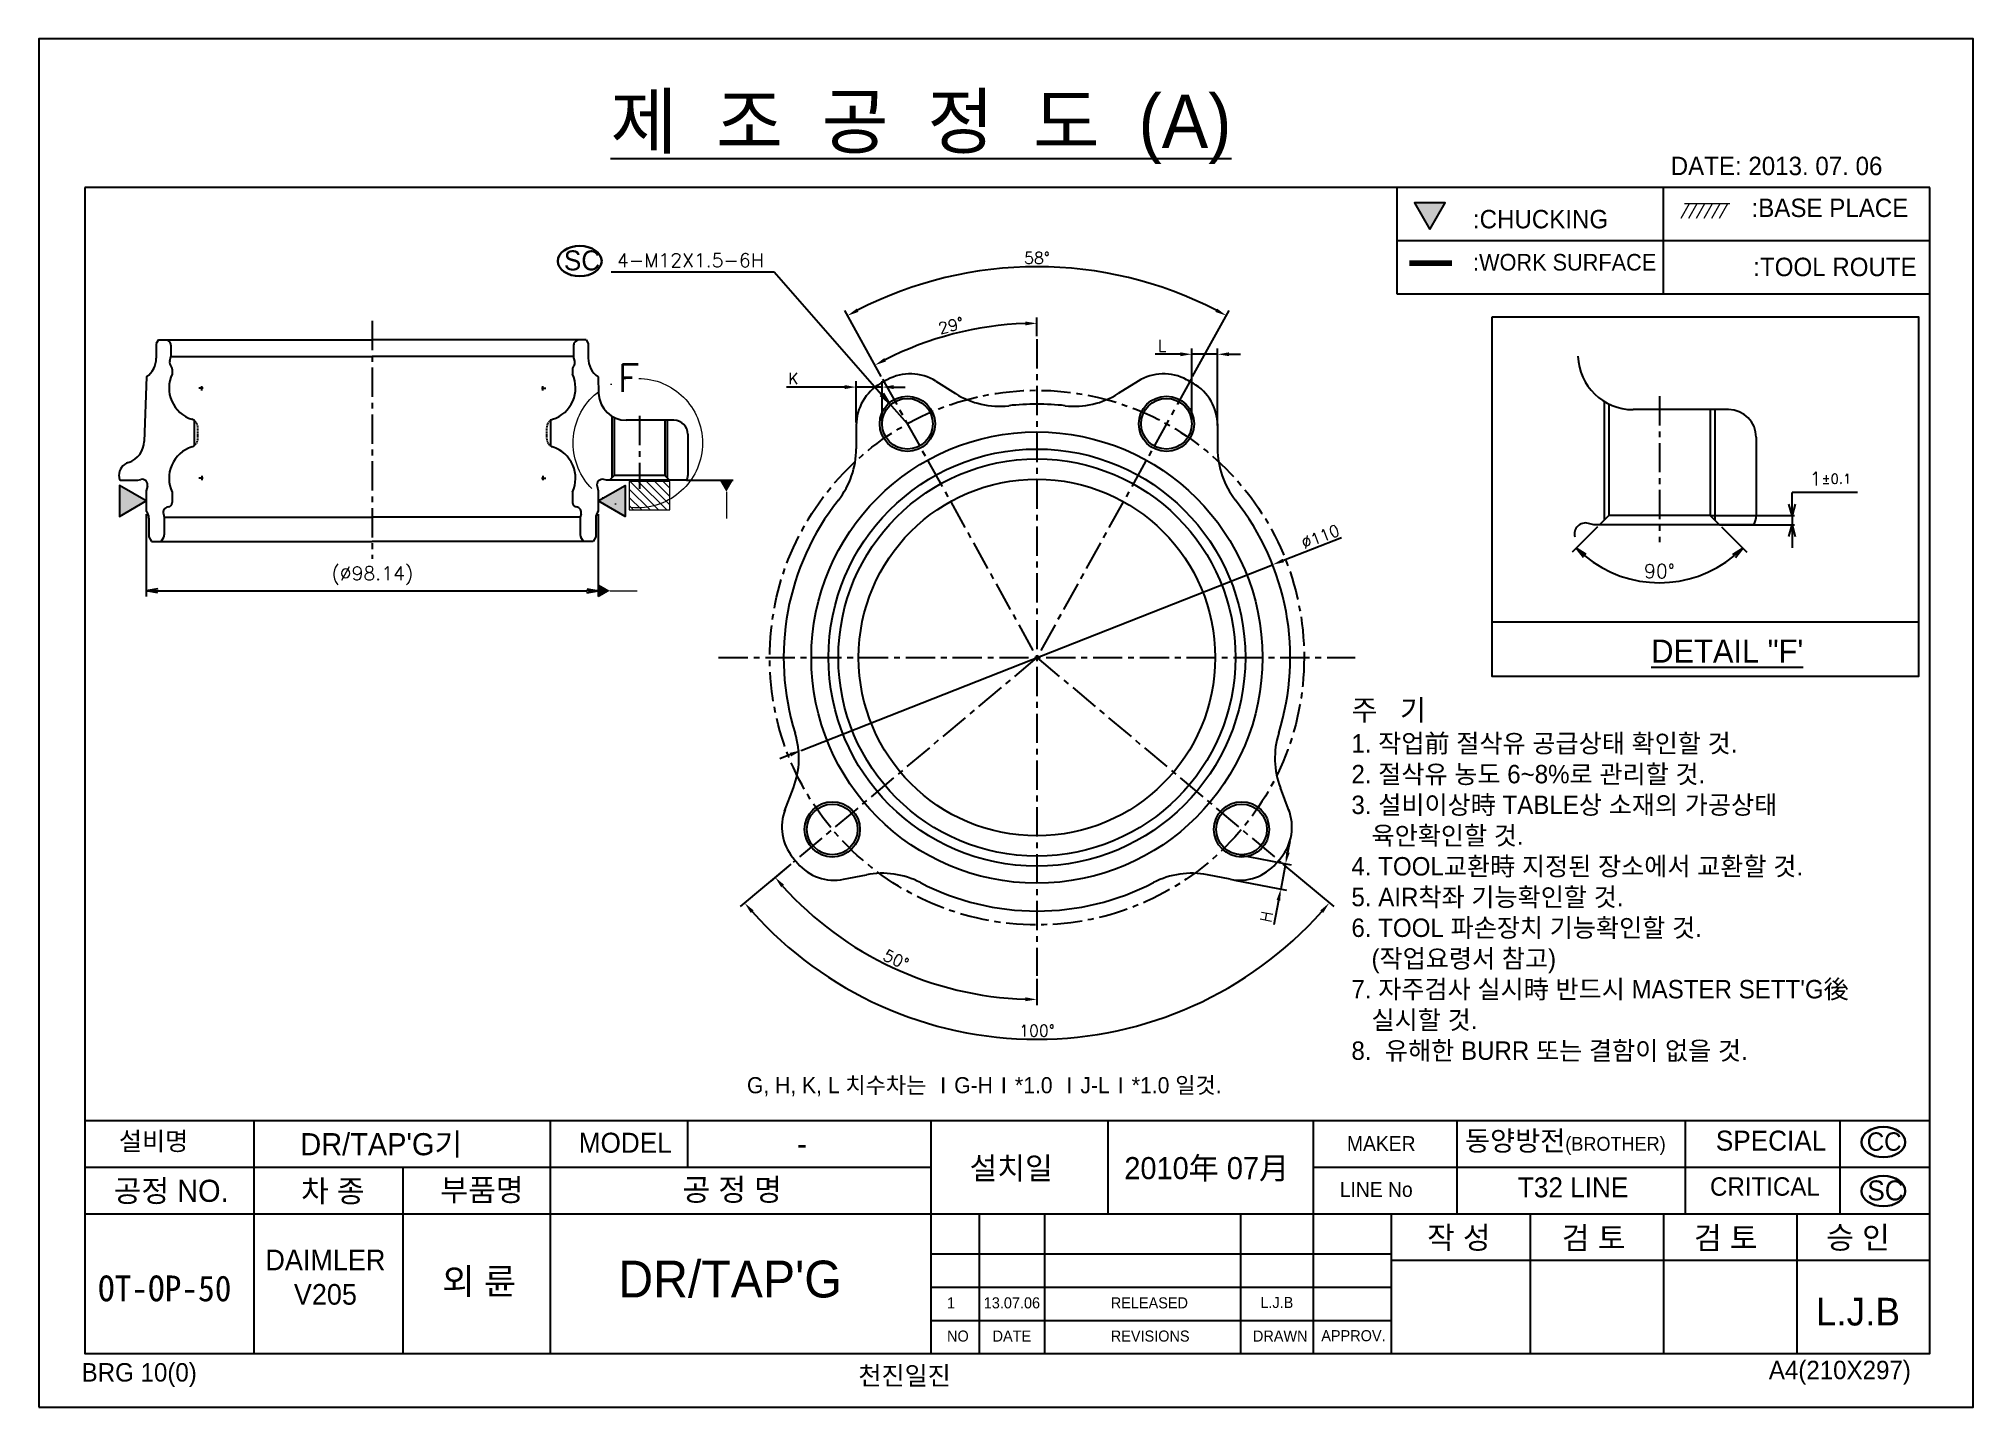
# Model space of a CAD drawing. Header units: millimetres. Extents: x 886 to 3826, y 980 to 1980.
# Drawn here: x 3405.7 to 3825.7, y 1682.6 to 1979.6 of the extents above; entities that cross this region are included whole.
import ezdxf

# ---------------------------------------------------------------- set-up
doc = ezdxf.new("R2010")
doc.units = ezdxf.units.MM
for name, pattern in [('ACAD_ISO05W100', [33, 24, -3, 0, -3, 0, -3]), ('CENTER', [50.8, 31.75, -6.35, 6.35, -6.35]), ('HIDDEN', [0.375, 0.25, -0.125])]:
    doc.linetypes.add(name, pattern=pattern)
for name, color, linetype, lineweight in [('\\M+3B0A1\\M+3B0F8\\M+3BACE', 5, 'Continuous', 13), ('\\M+3B1E2\\M+3C1D8\\M+3B8E9', 111, 'Continuous', 9), ('DIM', 1, 'Continuous', 13)]:
    doc.layers.add(name, color=color, linetype=linetype, lineweight=lineweight)
doc.layers.add('text', color=53, linetype='Continuous')
doc.styles.add('GHS', font='Gulim.ttf')
doc.styles.add('ROMANS', font='ROMANS.shx', dxfattribs={"height": 3})
doc.styles.get("Standard").update_dxf_attribs({"font": 'txt.shx', "bigfont": 'whgtxt.shx'})
doc.styles.add('STYLE1', font='txt.shx')
doc.dimstyles.new('1\\M+3B9E8', dxfattribs={"dimtxt": 3, "dimasz": 2.5, "dimexe": 1.25, "dimexo": 0.625, "dimgap": 1, "dimtad": 1, "dimtoh": 1, "dimdec": 3, "dimdsep": 46, "dimtxsty": 'ROMANS', "dimblk": 'OPEN', "dimcen": 2.5, "dimadec": 0, "dimazin": 0, "dimtol": 1, "dimtp": 0.03, "dimtm": 0.03, "dimtfac": 0.8, "dimtdec": 3, "dimtmove": 1, "dimatfit": 0, "dimldrblk": 'OPEN', "dimfxl": 0, "dimtolj": 1, "dimarcsym": 0})
doc.dimstyles.new('2\\M+3B9E8', dxfattribs={"dimtxt": 3, "dimasz": 2.5, "dimexe": 1.25, "dimexo": 0.625, "dimgap": 1, "dimtad": 1, "dimtoh": 1, "dimlfac": 0.5, "dimdsep": 46, "dimtxsty": 'ROMANS', "dimblk": 'OPEN', "dimcen": 0, "dimadec": 0, "dimazin": 0, "dimtol": 1, "dimtp": 0.03, "dimtm": 0.03, "dimtfac": 0.8, "dimtmove": 0, "dimatfit": 3, "dimldrblk": 'OPEN', "dimfxl": 0, "dimarcsym": 0})
doc.dimstyles.new('\\M+3BFDC\\M+3B7FB-2', dxfattribs={"dimtxt": 2.5, "dimasz": 2.5, "dimexe": 0.5, "dimexo": 0, "dimgap": 1.5, "dimtad": 1, "dimtoh": 1, "dimdec": 3, "dimlfac": 0.5, "dimdsep": 46, "dimtxsty": 'ROMANS', "dimblk": 'OPEN30', "dimcen": 0, "dimadec": 0, "dimazin": 0, "dimtol": 1, "dimtp": 0.2, "dimtm": 0.2, "dimtfac": 0.7, "dimtdec": 3, "dimtmove": 1, "dimatfit": 3, "dimldrblk": 'OPEN30', "dimfxl": 0, "dimtolj": 1, "dimarcsym": 0})
doc.dimstyles.new('ISO-25', dxfattribs={"dimtxt": 2.5, "dimasz": 2.5, "dimexe": 1.25, "dimexo": 0.625, "dimtad": 1, "dimtxsty": 'Standard', "dimcen": 2.5, "dimadec": 0, "dimazin": 0, "dimtfac": 1, "dimtmove": 0, "dimatfit": 3, "dimfxl": 0, "dimarcsym": 0})

msp = doc.modelspace()

# ---------------------------------------------------------------- texts
at = {"style": 'GHS'}
for s, insert, char_height, width, attachment_point in [('{\\L제  조  공  정  도  (A)}', (3529.8015, 1967.4566), 11.568915, 251.89224, 1), ('{\\L제  조  공  정  도  (A)}', (3529.8015, 1967.4566), 11.568915, 251.89224, 1), ('DATE: 2013. 07. 06', (3759.9679, 1953.9837), 4, 58.3546, 1), (':BASE PLACE', (3777.5207, 1944.8957), 4, 49.646599, 1), (':BASE PLACE', (3777.5207, 1944.8957), 4, 49.646599, 1), (':CHUCKING ', (3717.0332, 1942.4402), 4, 30.545479, 1), (':CHUCKING ', (3717.0332, 1942.4402), 4, 30.545479, 1), (':WORK SURFACE', (3717.0585, 1932.8833), 3.6, 52.029352, 1), (':WORK SURFACE', (3717.0585, 1932.8833), 3.6, 52.029352, 1), (':TOOL ROUTE', (3777.8987, 1932.0657), 4, 35.749057, 1), (':TOOL ROUTE', (3777.8987, 1932.0657), 4, 35.749057, 1), ('설비명', (3423.0786, 1742.3588), 4, 21.60072, 1), ('설비명', (3423.0786, 1742.3588), 4, 21.60072, 1), ("DR/TAP'G기 ", (3462.4762, 1742.089), 4.8, 67.9826, 1), ('MODEL', (3522.915, 1742.1742), 4.33834, 17.841653, 1), ('MAKER', (3689.6886, 1741.43), 3.2, 18.860868, 1), ('SPECIAL', (3769.7666, 1742.6288), 4.33834, 18.86088, 1), ('CC', (3802.5275, 1742.2595), 4, 18.86088, 1), ('설치일', (3607.7456, 1736.8925), 4.8, 40.98192, 1), ('2010年 07月', (3641.3581, 1736.8925), 4.8, 40.9819, 1), ('공정 NO.', (3421.9383, 1731.9725), 4.8, 30.43032, 1), ('공정 NO.', (3421.9383, 1731.9725), 4.8, 30.43032, 1), ('차 종', (3462.6375, 1731.9146), 4.8, 15.40648, 1), ('차 종', (3462.6375, 1731.9146), 4.8, 15.40648, 1), ('부품명', (3492.852, 1732.1531), 4.8, 18.5448, 1), ('공 정 명', (3545.433, 1732.2206), 4.8, 58.30136, 1), ('LINE No', (3688.1339, 1731.4515), 3.2, 23.92952, 1), ('CRITICAL', (3768.5021, 1732.506), 4, 18.86088, 1), ('SC', (3802.6624, 1731.8231), 4.33834, 18.86088, 1), ('작 성', (3707.0835, 1721.8088), 4.8, 22.93208, 1), ('검 토', (3736.3459, 1721.7514), 4.8, 22.93208, 1), ('검 토', (3765.0296, 1721.7639), 4.8, 22.93208, 1), ('승 인', (3793.7499, 1721.8357), 4.8, 22.93208, 1), ('DAIMLER\\PV205', (3467.9075, 1710.8053), 4.48, 35.920512, 5), ("DR/TAP'G", (3531.5002, 1714.4202), 8, 58.3014, 1), ('{\\fGulimChe|b0|i0|c129|p49;OT-OP-50}', (3433.0247, 1708.3482), 5.6, 23.7862, 5), ('1', (3602.8648, 1706.4577), 2.4, 21.5584, 1), ('13.07.06', (3610.8363, 1706.4577), 2.4, 21.5584, 1), ('RELEASED', (3638.4207, 1706.4577), 2.4, 21.5584, 1), ('L.J.B', (3670.8823, 1706.5376), 2.4, 21.5584, 1), ('{\\fﾹ\uffd9ￅ\uffc1ￃﾼ|b0|i0|c129|p17;L.J.B}', (3791.4774, 1706.3476), 6, 22.9321, 1), ('NO', (3602.8648, 1699.2509), 2.4, 21.5584, 1), ('DATE', (3612.7532, 1699.2509), 2.4, 21.5584, 1), ('REVISIONS', (3638.4207, 1699.2509), 2.4, 21.5584, 1), ('DRAWN', (3669.2717, 1699.2509), 2.4, 21.5584, 1), ('APPROV.', (3684.1148, 1699.3308), 2.4, 21.5584, 1), ('A4(210X297)', (3781.2723, 1692.6848), 4, 34.190676, 1), ('BRG 10(0)', (3414.9838, 1692.1757), 4, 35.601134, 1), ('BRG 10(0)', (3414.9838, 1692.1757), 4, 35.601134, 1), ('천진일진', (3583.6082, 1691.4621), 4, 160.358, 1)]:
    msp.add_mtext(s, dxfattribs=dict(at, insert=insert, char_height=char_height, width=width, attachment_point=attachment_point))
at = {"color": 1, "insert": (3519.6805, 1933.6502), "char_height": 4.33834, "width": 18.86088, "attachment_point": 1, "style": 'GHS'}
msp.add_mtext('SC', dxfattribs=at)
at = {"attachment_point": 1}
for s, insert, char_height, width in [('{\\fﾱﾼﾸﾲ|b0|i0|c129|p50;\\LDETAIL "F\'}', (3755.7549, 1849.1889), 5, 61.0416), ('{\\fGulim|b0|i0|c129|p50;동양방전\\H0.6915x;(BROTHER)}', (3715.3087, 1742.6082), 4.338343, 66.1326), ('{\\fﾱﾼﾸﾲ|b0|i0|c129|p50;-}', (3570.2881, 1742.1742), 4.8, 46.492), ('{\\fGulim|b0|i0|c129|p50;T32 LINE}', (3726.7954, 1732.4854), 4.338343, 66.1326)]:
    msp.add_mtext(s, dxfattribs=dict(at, insert=insert, char_height=char_height, width=width))
at = {"lineweight": 9, "insert": (3493.2619, 1712.7253), "char_height": 5.6, "width": 46.099433, "attachment_point": 1, "style": 'GHS'}
msp.add_mtext('외 륜', dxfattribs=at)
at = {"layer": 'DIM', "insert": (3531.4071, 1908.9327), "char_height": 6, "width": 9.53, "attachment_point": 1}
msp.add_mtext('{\\Fromans.shx;F}', dxfattribs=at)
at = {"layer": 'DIM', "insert": (3690.6557, 1836.1716), "char_height": 4.5, "width": 172.6501, "attachment_point": 1, "style": 'STYLE1'}
msp.add_mtext("{\\fHYGothic-Medium|b0|i0|c129|p18;주   기\\P\\H0.8889x;1. 작업前 절삭유 공급상태 확인할 것.\\P2. 절삭유 농도 6~8%로 관리할 것.\\P3. 설비이상時 TABLE상 소재의 가공상태 \\P   육안확인할 것.\\P4. TOOL교환時 지정된 장소에서 교환할 것.\\P5. AIR착좌 기능확인할 것.\\P6. TOOL 파손장치 기능확인할 것.\\P   (작업요령서 참고)\\P7. 자주검사 실시時 반드시 MASTER SETT'G後 \\P   실시할 것.\\P8.  유해한 BURR 또는 결함이 없을 것.}", dxfattribs=at)
at = {"layer": 'text', "insert": (3559.4313, 1754.236), "char_height": 3.5, "width": 128.818212, "attachment_point": 1, "style": 'STYLE1'}
msp.add_mtext('{\\fGulim|b0|i0|c129|p50;G, H, K, L 치수차는 \\fGulim|b0|i0|c129|p48;ⅠG-HⅠ\\fUniversalMath1 BT|b0|i0|c2|p18;*\\fGulim|b0|i0|c129|p50;1.0 \\fGulim|b0|i0|c129|p48;ⅠJ-LⅠ\\fUniversalMath1 BT|b0|i0|c2|p18;*\\fGulim|b0|i0|c129|p50;1.0 일것.}', dxfattribs=at)

# ---------------------------------------------------------------- blocks, each defined once
blk = doc.blocks.new('_DatumFilled')
at = {"color": 0, "linetype": 'ByBlock'}
blk.add_solid([(0, 0.58), (-1, 0), (0, -0.58)], dxfattribs=at)
blk = doc.blocks.new('_Open')
at = {"color": 0, "linetype": 'ByBlock', "lineweight": -2}
for p, q in [((-1, 0.17), (0, 0)), ((-1, -0.17), (0, 0)), ((0, 0), (-1, 0))]:
    blk.add_line(p, q, dxfattribs=at)
blk = doc.blocks.new('*D23')
at = {"layer": 'Defpoints', "color": 0, "transparency": 16777216}
for p in [(3429.02, 1877.04), (3527.16, 1877.04), (3527.16, 1859.79)]:
    blk.add_point(p, dxfattribs=at)
at = {"layer": 'DIM', "color": 0, "lineweight": -2, "transparency": 16777216}
for p, q in [((3429.02, 1876.41), (3429.02, 1858.54)), ((3527.16, 1876.41), (3527.16, 1858.54)), ((3431.52, 1859.79), (3524.66, 1859.79))]:
    blk.add_line(p, q, dxfattribs=at)
at = {"layer": 'DIM', "color": 0, "lineweight": -2, "transparency": 16777216, "xscale": 2.5, "yscale": 2.5, "zscale": 2.5, "rotation": 180}
blk.add_blockref('_Open', (3429.02, 1859.79), dxfattribs=at)
at = {"layer": 'DIM', "color": 0, "lineweight": -2, "transparency": 16777216, "xscale": 2.5, "yscale": 2.5, "zscale": 2.5}
blk.add_blockref('_Open', (3527.16, 1859.79), dxfattribs=at)
at = {"layer": 'DIM', "color": 0, "transparency": 16777216, "insert": (3478.09, 1863.07), "char_height": 3, "attachment_point": 5, "style": 'ROMANS'}
blk.add_mtext('\\A1;(%%C98.14)', dxfattribs=at)
blk = doc.blocks.new('*D66')
at = {"color": 0, "linetype": 'ByBlock', "lineweight": -2, "transparency": 16777216}
for p, q in [((3580.66, 1903.99), (3568.02, 1903.99)), ((3583.16, 1896.31), (3583.16, 1905.24)), ((3588.76, 1903.99), (3583.16, 1903.99)), ((3588.76, 1896.64), (3588.76, 1905.24)), ((3591.26, 1903.99), (3593.76, 1903.99))]:
    blk.add_line(p, q, dxfattribs=at)
at = {"color": 0, "linetype": 'ByBlock', "transparency": 16777216}
for points in [[(3580.66, 1904.41), (3580.66, 1903.57), (3583.16, 1903.99)], [(3591.26, 1904.41), (3591.26, 1903.57), (3588.76, 1903.99)]]:
    blk.add_solid(points, dxfattribs=at)
at = {"layer": 'Defpoints', "color": 0, "linetype": 'ByBlock', "transparency": 16777216}
for p in [(3588.76, 1903.99), (3583.16, 1895.68), (3588.76, 1896.02)]:
    blk.add_point(p, dxfattribs=at)
at = {"color": 0, "linetype": 'ByBlock', "transparency": 16777216, "insert": (3569.47, 1905.86), "char_height": 2.5, "attachment_point": 5}
blk.add_mtext('K', dxfattribs=at)
blk = doc.blocks.new('*D67')
at = {"color": 0, "linetype": 'ByBlock', "lineweight": -2, "transparency": 16777216}
for p, q in [((3653.5, 1911.11), (3648.08, 1911.11)), ((3656, 1896.64), (3656, 1912.36)), ((3661.6, 1911.11), (3656, 1911.11)), ((3661.6, 1896.64), (3661.6, 1912.36)), ((3664.1, 1911.11), (3666.6, 1911.11))]:
    blk.add_line(p, q, dxfattribs=at)
at = {"color": 0, "linetype": 'ByBlock', "transparency": 16777216}
for points in [[(3653.5, 1911.53), (3653.5, 1910.69), (3656, 1911.11)], [(3664.1, 1911.53), (3664.1, 1910.69), (3661.6, 1911.11)]]:
    blk.add_solid(points, dxfattribs=at)
at = {"layer": 'Defpoints', "color": 0, "linetype": 'ByBlock', "transparency": 16777216}
for p in [(3661.6, 1911.11), (3656, 1896.02), (3661.6, 1896.02)]:
    blk.add_point(p, dxfattribs=at)
at = {"color": 0, "linetype": 'ByBlock', "transparency": 16777216, "insert": (3649.54, 1912.98), "char_height": 2.5, "attachment_point": 5}
blk.add_mtext('L', dxfattribs=at)
blk = doc.blocks.new('*D68')
at = {"color": 0, "linetype": 'ByBlock', "lineweight": -2, "transparency": 16777216}
for p, q in [((3666.37, 1802.49), (3677.6, 1800.31)), ((3676.85, 1803), (3677.32, 1805.46)), ((3676.37, 1800.55), (3675.3, 1795.06)), ((3665.3, 1797), (3676.53, 1794.82)), ((3674.82, 1792.6), (3673.79, 1787.29))]:
    blk.add_line(p, q, dxfattribs=at)
at = {"color": 0, "linetype": 'ByBlock', "transparency": 16777216}
for points in [[(3676.44, 1803.08), (3677.25, 1802.92), (3676.37, 1800.55)], [(3674.41, 1792.68), (3675.23, 1792.52), (3675.3, 1795.06)]]:
    blk.add_solid(points, dxfattribs=at)
at = {"layer": 'Defpoints', "color": 0, "linetype": 'ByBlock', "transparency": 16777216}
for p in [(3665.76, 1802.61), (3664.69, 1797.12), (3675.3, 1795.06)]:
    blk.add_point(p, dxfattribs=at)
at = {"color": 0, "linetype": 'ByBlock', "transparency": 16777216, "insert": (3672.23, 1789.08), "char_height": 2.5, "attachment_point": 5, "rotation": 79}
blk.add_mtext('H', dxfattribs=at)
blk = doc.blocks.new('*D69')
at = {"color": 0, "linetype": 'ByBlock', "lineweight": -2, "transparency": 16777216}
for p, q in [((3622.38, 1915.02), (3622.38, 1919.08)), ((3588.57, 1906.28), (3586.6, 1909.83))]:
    blk.add_line(p, q, dxfattribs=at)
blk.add_arc((3622.38, 1845.29), 72.54, 91.9747, 117.0253, dxfattribs=at)
at = {"color": 0, "linetype": 'ByBlock', "transparency": 16777216}
for points in [[(3619.87, 1918.21), (3619.88, 1917.37), (3622.38, 1917.83)], [(3589.61, 1909.54), (3589.22, 1910.28), (3587.21, 1908.74)]]:
    blk.add_solid(points, dxfattribs=at)
at = {"layer": 'Defpoints', "color": 0, "linetype": 'ByBlock', "transparency": 16777216}
for p in [(3610.2, 1916.8), (3622.38, 1914.39), (3588.88, 1905.73), (3622.38, 1845.29), (3622.38, 1776.19)]:
    blk.add_point(p, dxfattribs=at)
at = {"color": 0, "linetype": 'ByBlock', "transparency": 16777216, "insert": (3603.75, 1917.34), "char_height": 2.5, "attachment_point": 5, "rotation": 14.5}
blk.add_mtext('29°', dxfattribs=at)
blk = doc.blocks.new('*D70')
at = {"color": 0, "linetype": 'ByBlock', "lineweight": -2, "transparency": 16777216}
for p, q in [((3588.57, 1906.28), (3580.64, 1920.58)), ((3656.18, 1906.28), (3664.11, 1920.58))]:
    blk.add_line(p, q, dxfattribs=at)
blk.add_arc((3622.38, 1845.29), 84.83, 62.6886, 117.3114, dxfattribs=at)
at = {"color": 0, "linetype": 'ByBlock', "transparency": 16777216}
for points in [[(3583.65, 1920.3), (3583.26, 1921.03), (3581.25, 1919.49)], [(3661.5, 1921.03), (3661.1, 1920.3), (3663.5, 1919.49)]]:
    blk.add_solid(points, dxfattribs=at)
at = {"layer": 'Defpoints', "color": 0, "linetype": 'ByBlock', "transparency": 16777216}
for p in [(3636.62, 1928.92), (3588.88, 1905.73), (3655.88, 1905.73), (3622.38, 1845.29), (3622.38, 1845.29)]:
    blk.add_point(p, dxfattribs=at)
at = {"color": 0, "linetype": 'ByBlock', "transparency": 16777216, "insert": (3622.38, 1932), "char_height": 2.5, "attachment_point": 5}
blk.add_mtext('58°', dxfattribs=at)
blk = doc.blocks.new('*D71')
at = {"color": 0, "linetype": 'ByBlock', "lineweight": -2, "transparency": 16777216}
for p, q in [((3568.96, 1800.47), (3564.58, 1796.8)), ((3622.38, 1775.56), (3622.38, 1769.85))]:
    blk.add_line(p, q, dxfattribs=at)
blk.add_arc((3622.38, 1845.29), 74.2, 221.9307, 268.0693, dxfattribs=at)
at = {"color": 0, "linetype": 'ByBlock', "transparency": 16777216}
for points in [[(3566.86, 1795.44), (3567.49, 1795.99), (3565.54, 1797.6)], [(3619.88, 1771.56), (3619.87, 1770.72), (3622.38, 1771.1)]]:
    blk.add_solid(points, dxfattribs=at)
at = {"layer": 'Defpoints', "color": 0, "linetype": 'ByBlock', "transparency": 16777216}
for p in [(3622.38, 1914.39), (3622.38, 1845.29), (3569.44, 1800.87), (3581.61, 1783.3), (3622.38, 1776.19)]:
    blk.add_point(p, dxfattribs=at)
at = {"color": 0, "linetype": 'ByBlock', "transparency": 16777216, "insert": (3591.81, 1779.75), "char_height": 2.5, "attachment_point": 5, "rotation": 335}
blk.add_mtext('50°', dxfattribs=at)
blk = doc.blocks.new('*D72')
at = {"color": 0, "linetype": 'ByBlock', "lineweight": -2, "transparency": 16777216}
for p, q in [((3568.96, 1800.47), (3557.96, 1791.24)), ((3675.79, 1800.47), (3686.8, 1791.24))]:
    blk.add_line(p, q, dxfattribs=at)
blk.add_arc((3622.38, 1845.29), 82.84, 221.7291, 318.2709, dxfattribs=at)
at = {"color": 0, "linetype": 'ByBlock', "transparency": 16777216}
for points in [[(3560.24, 1789.88), (3560.87, 1790.42), (3558.92, 1792.04)], [(3683.89, 1790.42), (3684.52, 1789.88), (3685.84, 1792.04)]]:
    blk.add_solid(points, dxfattribs=at)
at = {"layer": 'Defpoints', "color": 0, "linetype": 'ByBlock', "transparency": 16777216}
for p in [(3622.38, 1845.29), (3622.38, 1845.29), (3569.44, 1800.87), (3675.31, 1800.87), (3598.62, 1765.93)]:
    blk.add_point(p, dxfattribs=at)
at = {"color": 0, "linetype": 'ByBlock', "transparency": 16777216, "insert": (3622.38, 1764.32), "char_height": 2.5, "attachment_point": 5}
blk.add_mtext('100°', dxfattribs=at)
blk = doc.blocks.new('*D73')
at = {"color": 0, "linetype": 'ByBlock', "lineweight": -2, "transparency": 16777216}
for p, q in [((3688.47, 1871.31), (3675.88, 1866.35)), ((3571.2, 1825.14), (3673.55, 1865.44)), ((3568.87, 1824.23), (3566.55, 1823.31))]:
    blk.add_line(p, q, dxfattribs=at)
at = {"color": 0, "linetype": 'ByBlock', "transparency": 16777216}
for points in [[(3675.73, 1866.74), (3676.03, 1865.97), (3673.55, 1865.44)], [(3568.72, 1824.62), (3569.03, 1823.84), (3571.2, 1825.14)]]:
    blk.add_solid(points, dxfattribs=at)
at = {"layer": 'Defpoints', "color": 0, "linetype": 'ByBlock', "transparency": 16777216}
for p in [(3673.55, 1865.44), (3571.2, 1825.14)]:
    blk.add_point(p, dxfattribs=at)
at = {"color": 0, "linetype": 'ByBlock', "transparency": 16777216, "insert": (3683.91, 1871.53), "char_height": 2.5, "attachment_point": 5, "rotation": 21.4878}
blk.add_mtext('∅110', dxfattribs=at)
blk = doc.blocks.new('*D74')
at = {"layer": 'Defpoints', "color": 0, "transparency": 16777216}
for p in [(3590.3, 1900.53), (3594.26, 1896.02)]:
    blk.add_point(p, dxfattribs=at)
at = {"layer": 'DIM', "color": 0, "lineweight": -2, "transparency": 16777216}
for p, q in [((3529.92, 1929.01), (3565.35, 1929.01)), ((3565.35, 1929.01), (3588.66, 1902.41)), ((3594.26, 1896.02), (3590.3, 1900.53))]:
    blk.add_line(p, q, dxfattribs=at)
at = {"layer": 'DIM', "color": 0, "lineweight": -2, "transparency": 16777216, "xscale": 2.5, "yscale": 2.5, "zscale": 2.5, "rotation": 311.2238465969901}
blk.add_blockref('_Open', (3590.3, 1900.53), dxfattribs=at)
at = {"layer": 'DIM', "color": 0, "transparency": 16777216, "insert": (3547.14, 1931.51), "char_height": 3, "attachment_point": 5, "style": 'ROMANS'}
blk.add_mtext('\\A1;4-M12X1.5-6H', dxfattribs=at)
blk = doc.blocks.new('*D75')
at = {"layer": 'Defpoints', "color": 0, "transparency": 16777216}
for p in [(3744.53, 1874.1), (3746.53, 1876.1), (3768.53, 1876.1), (3770.53, 1874.1), (3750.91, 1862.41)]:
    blk.add_point(p, dxfattribs=at)
at = {"layer": 'DIM', "color": 0, "lineweight": -2, "transparency": 16777216}
for p, q in [((3744.09, 1873.66), (3738.57, 1868.14)), ((3770.97, 1873.66), (3776.49, 1868.14))]:
    blk.add_line(p, q, dxfattribs=at)
blk.add_arc((3757.53, 1887.1), 25.56, 230.606, 309.394, dxfattribs=at)
at = {"layer": 'DIM', "color": 0, "lineweight": -2, "transparency": 16777216, "xscale": 2.5, "yscale": 2.5, "zscale": 2.5}
for p, rotation in [((3739.46, 1869.03), 137.8029915162976), ((3775.6, 1869.03), 42.19700848370241)]:
    blk.add_blockref('_Open', p, dxfattribs=dict(at, rotation=rotation))
at = {"layer": 'DIM', "color": 0, "transparency": 16777216, "insert": (3757.53, 1864.04), "char_height": 3, "attachment_point": 5, "style": 'ROMANS'}
blk.add_mtext('90°', dxfattribs=at)
blk = doc.blocks.new('_Open30')
at = {"color": 0, "linetype": 'ByBlock', "lineweight": -2}
for p, q in [((-1, 0.27), (0, 0)), ((0, 0), (-1, -0.27)), ((0, 0), (-1, 0))]:
    blk.add_line(p, q, dxfattribs=at)
blk = doc.blocks.new('*D76')
at = {"color": 0, "linetype": 'ByBlock', "lineweight": -2, "transparency": 16777216}
for p, q in [((3786.31, 1878.6), (3786.31, 1881.1)), ((3800.51, 1881.1), (3786.31, 1881.1)), ((3768.53, 1876.1), (3786.81, 1876.1)), ((3770.53, 1874.1), (3786.81, 1874.1)), ((3786.31, 1876.1), (3786.31, 1874.1)), ((3786.31, 1871.6), (3786.31, 1869.1))]:
    blk.add_line(p, q, dxfattribs=at)
at = {"layer": 'Defpoints', "color": 0, "linetype": 'ByBlock', "transparency": 16777216}
for p in [(3768.53, 1876.1), (3770.53, 1874.1), (3786.31, 1874.1)]:
    blk.add_point(p, dxfattribs=at)
at = {"color": 0, "linetype": 'ByBlock', "lineweight": -2, "transparency": 16777216, "xscale": 2.5, "yscale": 2.5, "zscale": 2.5}
for p, rotation in [((3786.31, 1876.1), 270), ((3786.31, 1874.1), 90)]:
    blk.add_blockref('_Open30', p, dxfattribs=dict(at, rotation=rotation))
at = {"color": 0, "linetype": 'ByBlock', "transparency": 16777216, "insert": (3794.66, 1884.1), "char_height": 3, "attachment_point": 5, "style": 'ROMANS'}
blk.add_mtext('\\A1;1{\\H2.100000;±0.1}', dxfattribs=at)
blk = doc.blocks.new('A$C743E1EDA')
for p, q in [((24.59, 123.5), (33.59, 123.5)), ((34.59, 123.23), (34.59, 105.87)), ((21.59, 120.5), (21.59, 110.14)), ((4.09, 101.4), (4.95, 101.9)), ((4.09, 101.4), (4.09, 55)), ((4.95, 101.9), (8.09, 101.9)), ((12.17, 104.02), (15.8, 104.14)), ((36.87, 104.07), (41.33, 104.07)), ((42.79, 103.5), (46.89, 103.5)), ((46.89, 103.5), (47.89, 102.92)), ((47.89, 100.83), (46.92, 100.27)), ((47.89, 102.92), (47.89, 55)), ((4.09, 99.6), (4.57, 99.02)), ((5.26, 98.7), (7.75, 98.7)), ((41.9, 100.34), (42.61, 100.15)), ((42.61, 100.15), (46.47, 100.15)), ((4.09, 8.6), (4.09, 55)), ((47.89, 7.08), (47.89, 55)), ((4.09, 10.4), (4.57, 10.98)), ((4.09, 8.6), (4.95, 8.1)), ((5.26, 11.3), (7.75, 11.3)), ((41.9, 9.66), (42.61, 9.85)), ((42.61, 9.85), (46.47, 9.85)), ((47.89, 9.17), (46.92, 9.73)), ((4.95, 8.1), (8.09, 8.1)), ((12.16, 6), (26.16, 5.51)), ((36.87, 5.93), (41.33, 5.93)), ((42.79, 6.5), (46.89, 6.5)), ((46.89, 6.5), (47.89, 7.08)), ((34.59, 0.27), (34.59, 4.13))]:
    blk.add_line(p, q)
at = {"color": 0, "linetype": 'ByBlock'}
for p, q in [((34.59, 105.87), (34.43, 105.28)), ((35.9, 103.81), (36.87, 104.07)), ((8.72, 98.96), (7.75, 98.7)), ((7.75, 98.7), (7.75, 55)), ((42.61, 100.15), (42.61, 55)), ((21.59, 93.7), (27.15, 93.7)), ((7.75, 11.3), (7.75, 55)), ((42.61, 9.85), (42.61, 55)), ((21.59, 16.3), (27.15, 16.3)), ((8.72, 11.04), (7.75, 11.3)), ((34.59, 4.13), (34.43, 4.72)), ((35.9, 6.19), (36.87, 5.93)), ((33.59, 0), (33.59, 0))]:
    blk.add_line(p, q, dxfattribs=at)
at = {"color": 2, "linetype": 'ByBlock', "ltscale": 0.2}
for p, q in [((10.48, 98.45), (11.55, 98.45)), ((37.19, 98.45), (39.4, 98.45)), ((10.48, 11.55), (11.55, 11.55)), ((37.19, 11.55), (39.4, 11.55))]:
    blk.add_line(p, q, dxfattribs=at)
at = {"color": 1}
for p, q in [((14.58, 91.72), (14.58, 92.69)), ((34.16, 91.72), (34.16, 92.69)), ((15.13, 92.01), (14.16, 92.01)), ((33.61, 92.01), (34.58, 92.01)), ((15.13, 17.99), (14.16, 17.99)), ((14.58, 18.28), (14.58, 17.31)), ((33.61, 17.99), (34.58, 17.99)), ((34.16, 18.28), (34.16, 17.31))]:
    blk.add_line(p, q, dxfattribs=at)
at = {"color": 6, "linetype": 'HIDDEN'}
for p, q in [((25.54, 92.9), (23.2, 92.9)), ((25.54, 17.1), (23.2, 17.1))]:
    blk.add_line(p, q, dxfattribs=at)
at = {"color": 1, "linetype": 'CENTER', "ltscale": 0.2}
blk.add_line((0, 55), (51.64, 55), dxfattribs=at)
for centre, radius, start, end in [((24.59, 120.5), 3, 90, 180), ((33.59, 121.5), 2, 60, 90), ((15.59, 110.14), 6, 272, 0), ((5.26, 99.6), 0.9, 220, 270), ((41.59, 99.18), 1.2, 75, 172.9986), ((46.47, 101.05), 0.9, 270, 300), ((5.26, 10.4), 0.9, 90, 140), ((41.59, 10.82), 1.2, 187.0014, 285), ((46.47, 8.95), 0.9, 60, 90)]:
    blk.add_arc(centre, radius, start, end)
at = {"color": 0, "linetype": 'ByBlock'}
for centre, radius, start, end in [((35.59, 104.97), 1.2, 165, 285), ((8.09, 106.9), 5, 270, 324.7758), ((42.79, 105.65), 2.15, 227.2974, 270), ((9.03, 97.8), 1.2, 48.5904, 105), ((10.48, 99.45), 1, 228.5904, 270), ((14.58, 92.01), 7.12, 17.5721, 115.1975), ((34.16, 92.01), 7.12, 64.8025, 162.4279), ((23.09, 94.7), 1.8, 197.5721, 213.7681), ((25.65, 94.7), 1.8, 326.2319, 342.4279), ((14.58, 17.99), 7.12, 244.8025, 342.4279), ((23.09, 15.3), 1.8, 146.2319, 162.4279), ((25.65, 15.3), 1.8, 17.5721, 33.7681), ((34.16, 17.99), 7.12, 197.5721, 295.1975), ((9.03, 12.2), 1.2, 255, 311.4096), ((10.48, 10.55), 1, 90, 131.4096), ((8.09, 3.1), 5, 35.4505, 90), ((25.98, 0.51), 5, 18.1026, 88), ((35.59, 5.03), 1.2, 75, 195), ((42.79, 4.35), 2.15, 90, 132.7026), ((33.59, 3), 3, 198.1026, 270), ((33.59, 2), 2, 270, 300)]:
    blk.add_arc(centre, radius, start, end, dxfattribs=at)
at = {"color": 2, "linetype": 'ByBlock'}
for centre, start, end in [((39.4, 99.45), 270, 352.9986), ((39.4, 10.55), 7.0014, 90)]:
    blk.add_arc(centre, 1, start, end, dxfattribs=at)
at = {"color": 6, "linetype": 'HIDDEN'}
for centre, start, end in [((23.09, 94.7), 213.7681, 270), ((25.65, 94.7), 270, 326.2319), ((23.09, 15.3), 90, 146.2319), ((25.65, 15.3), 33.7681, 90)]:
    blk.add_arc(centre, 1.8, start, end, dxfattribs=at)

# ---------------------------------------------------------------- dimensions: what is measured, and where the dimension line sits
at = {"color": 1, "linetype": 'ByBlock'}
for base, line1, line2, picture, middle in [((3636.6219, 1928.9196), ((3655.8785, 1905.7298), (3622.3772, 1845.2917)), ((3588.8758, 1905.7298), (3622.3772, 1845.2917)), '*D70', (3622.3772, 1931.9991)), ((3610.1965, 1916.8022), ((3622.3772, 1914.3938), (3622.3772, 1776.1896)), ((3588.8758, 1905.7298), (3622.3772, 1845.2917)), '*D69', (3603.745, 1917.3368)), ((3581.6061, 1783.3024), ((3622.3772, 1914.3938), (3622.3772, 1776.1896)), ((3622.3772, 1845.2917), (3569.4418, 1800.8737)), '*D71', (3591.8133, 1779.7472)), ((3598.6179, 1765.9301), ((3622.3772, 1845.2917), (3675.3125, 1800.8737)), ((3622.3772, 1845.2917), (3569.4418, 1800.8737)), '*D72', (3622.3772, 1764.3249))]:
    dim = msp.add_angular_dim_2l(base=base, line1=line1, line2=line2, dimstyle='ISO-25', dxfattribs=at)
    dim.commit()
    dim.dimension.update_dxf_attribs({"geometry": picture, "text_midpoint": middle})
for base, p1, p2, text, picture, middle in [((3661.5961, 1911.1099), (3655.9961, 1896.0196), (3661.5961, 1896.0196), 'L', '*D67', (3649.5378, 1911.1099)), ((3588.7582, 1903.9894), (3583.1582, 1895.6824), (3588.7582, 1896.0196), 'K', '*D66', (3569.4746, 1903.9894))]:
    dim = msp.add_linear_dim(base=base, p1=p1, p2=p2, text=text, dimstyle='ISO-25', dxfattribs=at)
    dim.commit()
    dim.dimension.update_dxf_attribs({"geometry": picture, "text_midpoint": middle, "dimtype": 160})
dim = msp.add_linear_dim(base=(3786.3084, 1874.0997), p1=(3768.5301, 1876.0997), p2=(3770.5301, 1874.0997), angle=90, dimstyle='\\M+3BFDC\\M+3B7FB-2', override={"dimtp": 0.1, "dimtm": 0.1}, dxfattribs=at)
dim.commit()
dim.dimension.update_dxf_attribs({"geometry": '*D76', "text_midpoint": (3786.3084, 1881.0997), "dimtype": 160})
dim = msp.add_diameter_dim_2p(p1=(3571.1999, 1825.145), p2=(3673.5544, 1865.4384), dimstyle='ISO-25', dxfattribs=at)
dim.commit()
dim.dimension.update_dxf_attribs({"geometry": '*D73', "text_midpoint": (3684.5951, 1869.7847), "dimtype": 163})
dim = msp.add_linear_dim(base=(3675.3006, 1795.0569), p1=(3665.7583, 1802.6111), p2=(3664.6908, 1797.1193), angle=259, text='H', dimstyle='ISO-25', dxfattribs=at)
dim.commit()
dim.dimension.update_dxf_attribs({"geometry": '*D68', "text_midpoint": (3674.0683, 1788.7172), "dimtype": 161})
at = {"layer": 'DIM', "color": 1}
dim = msp.add_radius_dim(center=(3594.2582, 1896.0196), mpoint=(3590.3042, 1900.5325), text='4-M12X1.5-6H', dimstyle='1\\M+3B9E8', dxfattribs=at)
dim.commit()
dim.dimension.update_dxf_attribs({"geometry": '*D74', "text_midpoint": (3565.3499, 1929.0136), "dimtype": 164})
dim = msp.add_linear_dim(base=(3527.1552, 1859.7851), p1=(3429.0152, 1877.0383), p2=(3527.1552, 1877.0383), dimstyle='1\\M+3B9E8', override={"dimgap": 1, "dimpost": '(%%C<>)', "dimtol": 0, "dimlim": 0}, dxfattribs=at)
dim.commit()
dim.dimension.update_dxf_attribs({"geometry": '*D23', "text_midpoint": (3478.0852, 1859.7851), "dimtype": 160})
dim = msp.add_angular_dim_2l(base=(3750.9144, 1862.4093), line1=((3770.5301, 1874.0997), (3768.5301, 1876.0997)), line2=((3744.5301, 1874.0997), (3746.5301, 1876.0997)), dimstyle='2\\M+3B9E8', override={"dimgap": 1, "dimtol": 0, "dimlim": 0}, dxfattribs=at)
dim.commit()
dim.dimension.update_dxf_attribs({"geometry": '*D75', "text_midpoint": (3757.5301, 1864.0383)})

# ---------------------------------------------------------------- hatches: boundary and pattern name
for points in [[(3707.6662, 1938.1947), (3711.0187, 1944.0014), (3704.3136, 1944.0014)], [(3707.6662, 1938.1947), (3711.0187, 1944.0014), (3704.3136, 1944.0014)], [(3429.0152, 1879.2705), (3423.2084, 1882.623), (3423.2084, 1875.9179)], [(3527.1552, 1879.2705), (3532.9619, 1882.623), (3532.9619, 1875.9179)]]:
    msp.add_hatch(color=256).paths.add_polyline_path(points)
at = {"layer": '\\M+3B1E2\\M+3C1D8\\M+3B8E9'}
h = msp.add_hatch(dxfattribs=at)
h.set_pattern_fill('ANSI31', color=256, scale=0.4, style=0)
h.set_pattern_definition([(135, (4416.4861, 889.6986), (0.8980256, 0.8980256), [])])
h.paths.add_polyline_path([(3542.6928, 1877.3303), (3542.6928, 1883.4935), (3533.889, 1883.4935), (3533.889, 1877.3303)])

# ---------------------------------------------------------------- linework, layer by layer
for p, q in [((3816.2424, 1947.3114), (3415.6687, 1947.3114)), ((3816.2424, 1947.3114), (3415.6687, 1947.3114)), ((3816.2424, 1935.7425), (3700.5533, 1935.7425)), ((3816.2424, 1935.7425), (3700.5533, 1935.7425)), ((3816.2424, 1924.1735), (3700.5533, 1924.1735)), ((3746.5301, 1900.3245), (3746.5301, 1876.0997)), ((3772.5301, 1899.0997), (3751.8117, 1899.0997)), ((3768.5301, 1899.0997), (3768.5301, 1876.0997)), ((3530.5852, 1897.3917), (3530.5852, 1884.7802)), ((3541.5852, 1896.7802), (3541.5852, 1884.7802)), ((3778.5301, 1893.0997), (3778.5301, 1876.0997)), ((3529.5852, 1883.7802), (3530.5852, 1884.7802)), ((3542.5852, 1883.7802), (3541.5852, 1884.7802)), ((3777.9942, 1874.0997), (3743.2789, 1874.0997)), ((3744.5301, 1874.0997), (3746.5301, 1876.0997)), ((3770.5301, 1874.0997), (3768.5301, 1876.0997)), ((3721.181, 1853.0326), (3813.7512, 1853.0326)), ((3415.6687, 1744.8554), (3816.2424, 1744.8554)), ((3415.6687, 1744.8554), (3816.2424, 1744.8554)), ((3452.3377, 1744.8554), (3452.3377, 1694.2413)), ((3452.3377, 1744.8554), (3452.3377, 1694.2413)), ((3516.6726, 1744.8554), (3516.6726, 1694.2413)), ((3546.5536, 1744.8554), (3546.5536, 1734.7326)), ((3599.3253, 1744.8554), (3599.3253, 1694.2413)), ((3637.7358, 1744.8554), (3637.7358, 1724.6098)), ((3682.3271, 1744.8554), (3682.3271, 1724.6098)), ((3713.5691, 1744.8554), (3713.5691, 1724.6098)), ((3763.0832, 1744.8554), (3763.0832, 1724.6098)), ((3796.6628, 1744.8554), (3796.6628, 1724.6098)), ((3415.6687, 1734.7326), (3599.3253, 1734.7326)), ((3415.6687, 1734.7326), (3599.3253, 1734.7326)), ((3484.6985, 1734.7326), (3484.6985, 1694.2413)), ((3682.3271, 1734.7326), (3816.2424, 1734.7326)), ((3682.3271, 1734.7326), (3816.2424, 1734.7326)), ((3682.3271, 1734.7326), (3816.2424, 1734.7326)), ((3682.3271, 1734.7326), (3816.2424, 1734.7326)), ((3682.3984, 1734.7326), (3816.2424, 1734.7326)), ((3415.6687, 1724.6098), (3816.2424, 1724.6098)), ((3415.6687, 1724.6098), (3816.2424, 1724.6098)), ((3609.8152, 1724.6098), (3609.8152, 1694.2413)), ((3624.0522, 1724.6098), (3624.0522, 1694.2413)), ((3666.5447, 1724.6098), (3666.5447, 1694.2413)), ((3682.3271, 1724.6098), (3682.3271, 1694.2413)), ((3699.2798, 1724.6098), (3699.2798, 1694.2413)), ((3729.4756, 1724.6098), (3729.4756, 1694.2413)), ((3758.3979, 1724.6098), (3758.3979, 1694.2413)), ((3787.3201, 1724.6098), (3787.3201, 1694.2413)), ((3599.3253, 1715.8617), (3699.2798, 1715.8617)), ((3699.2798, 1714.4869), (3816.2424, 1714.4869)), ((3599.3253, 1708.6549), (3699.2798, 1708.6549)), ((3599.3253, 1701.4481), (3699.2798, 1701.4481))]:
    msp.add_line(p, q)
at = {"color": 1, "linetype": 'CENTER', "ltscale": 0.2}
for p, q in [((3622.3772, 1914.3938), (3622.3772, 1776.1896)), ((3588.8758, 1905.7298), (3622.3772, 1845.2917)), ((3655.8785, 1905.7298), (3622.3772, 1845.2917)), ((3757.5301, 1902.0006), (3757.5301, 1870.3181)), ((3536.0852, 1897.7307), (3536.0852, 1881.8894)), ((3553.275, 1845.2917), (3691.4793, 1845.2917)), ((3622.3772, 1845.2917), (3569.4418, 1800.8737)), ((3622.3772, 1845.2917), (3675.3125, 1800.8737))]:
    msp.add_line(p, q, dxfattribs=at)
at = {"color": 0, "linetype": 'ByBlock'}
for p, q in [((3600.4263, 1905.2542), (3604.7163, 1902.5736)), ((3644.328, 1905.2542), (3640.038, 1902.5736)), ((3583.1582, 1896.0196), (3583.1582, 1890.6237)), ((3661.5961, 1896.0196), (3661.5961, 1890.6237)), ((3536.0852, 1884.7802), (3530.5852, 1884.7802)), ((3541.5852, 1884.7802), (3536.0852, 1884.7802)), ((3743.2789, 1874.0997), (3742.0913, 1874.4179)), ((3757.5301, 1876.0997), (3746.5301, 1876.0997)), ((3768.5301, 1876.0997), (3757.5301, 1876.0997)), ((3567.5838, 1811.9879), (3569.5176, 1817.0254)), ((3677.1705, 1811.9879), (3675.2367, 1817.0254)), ((3580.3956, 1797.1783), (3585.3614, 1798.1435)), ((3664.3587, 1797.1783), (3659.393, 1798.1435))]:
    msp.add_line(p, q, dxfattribs=at)
at = {"color": 4}
for p, q in [((3745.5301, 1900.8751), (3745.5301, 1875.0997)), ((3769.5301, 1899.0997), (3769.5301, 1875.0997)), ((3530.0852, 1897.6668), (3530.0852, 1884.2802)), ((3542.0852, 1896.7802), (3542.0852, 1884.2802))]:
    msp.add_line(p, q, dxfattribs=at)
at = {"color": 1, "linetype": 'ByBlock'}
msp.add_line((3546.3172, 1883.7802), (3556.3976, 1883.7802), dxfattribs=at)
for points in [[(3415.6687, 1947.3114), (3415.6687, 1694.2413), (3816.2424, 1694.2413), (3816.2424, 1947.3114)], [(3415.6687, 1947.3114), (3415.6687, 1694.2413), (3816.2424, 1694.2413), (3816.2424, 1947.3114)], [(3700.5533, 1924.1735), (3700.5533, 1947.3114)], [(3700.5533, 1924.1735), (3700.5533, 1947.3114)], [(3758.3979, 1924.1735), (3758.3979, 1947.3114)], [(3758.3979, 1924.1735), (3758.3979, 1947.3114)]]:
    msp.add_lwpolyline(points)
for points in [[(3707.6662, 1938.1947), (3711.0187, 1944.0014), (3704.3136, 1944.0014)], [(3707.6662, 1938.1947), (3711.0187, 1944.0014), (3704.3136, 1944.0014)], [(3721.181, 1919.2449), (3813.7512, 1919.2449), (3813.7512, 1841.178), (3721.181, 1841.178)], [(3429.0152, 1879.2705), (3423.2084, 1882.623), (3423.2084, 1875.9179)], [(3527.1552, 1879.2705), (3532.9619, 1882.623), (3532.9619, 1875.9179)]]:
    msp.add_lwpolyline(points, close=True)
msp.add_lwpolyline([(3762.6995, 1930.1688, 0, 2.8922, 0), (3767.0379, 1930.1688, 0, 0, 0), (3773.3601, 1930.1808, 0, 0, 0)], format="xyseb")
msp.add_lwpolyline([(3762.6995, 1930.1688, 0, 2.8922, 0), (3767.0379, 1930.1688, 0, 0, 0), (3773.3601, 1930.1808, 0, 0, 0)], format="xyseb")
at = {"color": 1, "linetype": 'CENTER', "ltscale": 0.2}
msp.add_circle((3622.3772, 1845.2917), 58, dxfattribs=at)
at = {"color": 4, "linetype": 'ByBlock'}
for centre in [(3594.2582, 1896.0196), (3650.4961, 1896.0196), (3577.9466, 1808.01), (3666.8077, 1808.01)]:
    msp.add_circle(centre, 6, dxfattribs=at)
at = {"color": 0, "linetype": 'ByBlock'}
for centre, radius in [((3594.2582, 1896.0196), 5.5), ((3650.4961, 1896.0196), 5.5), ((3622.3772, 1845.2917), 48.97), ((3622.3772, 1845.2917), 45.25), ((3622.3772, 1845.2917), 43.1), ((3622.3772, 1845.2917), 43.1), ((3622.3772, 1845.2917), 38.7), ((3577.9466, 1808.01), 5.5), ((3666.8077, 1808.01), 5.5)]:
    msp.add_circle(centre, radius, dxfattribs=at)
at = {"color": 0, "linetype": 'ByBlock', "ltscale": 0.2}
for centre, start, end in [((3594.8622, 1896.3497), 58, 118.320065), ((3649.8922, 1896.3497), 61.679935, 122), ((3578.3921, 1807.4854), 220.679935, 281), ((3666.3622, 1807.4854), 259, 319.320065)]:
    msp.add_arc(centre, 10.5, start, end, dxfattribs=at)
for centre, radius, start, end in [((3751.8117, 1911.0997), 12, 182, 270), ((3774.5301, 1876.0997), 4, 330, 0)]:
    msp.add_arc(centre, radius, start, end)
at = {"color": 0, "linetype": 'ByBlock'}
for centre, radius, start, end in [((3593.6582, 1895.6824), 10.5, 119.679935, 180), ((3622.3772, 1845.2917), 68.5, 118.320065, 119.679935), ((3622.3772, 1845.2917), 68.5, 60.320065, 61.679935), ((3651.0961, 1895.6824), 10.5, 0, 60.320065), ((3614.2549, 1917.8384), 18, 238, 276.388202), ((3622.3772, 1845.2917), 55, 83.611798, 96.388202), ((3630.4994, 1917.8384), 18, 263.611798, 302), ((3772.5301, 1893.0997), 6, 0, 90), ((3565.1582, 1890.6237), 18, 321.611798, 0), ((3679.5961, 1890.6237), 18, 180, 218.388202), ((3622.3772, 1845.2917), 55, 141.611798, 197.388202), ((3622.3772, 1845.2917), 55, 342.611798, 38.388202), ((3741.4701, 1872.0997), 2.4, 75, 195), ((3552.7131, 1823.4761), 18, 339, 17.388202), ((3692.0412, 1823.4761), 18, 162.611798, 201), ((3577.5073, 1808.5399), 10.5, 159, 219.320065), ((3667.247, 1808.5399), 10.5, 320.679935, 21), ((3622.3772, 1845.2917), 68.5, 219.320065, 220.679935), ((3622.3772, 1845.2917), 68.5, 319.320065, 320.679935), ((3588.7959, 1780.4743), 18, 62.611798, 101), ((3655.9584, 1780.4743), 18, 79, 117.388202), ((3622.3772, 1845.2917), 55, 242.611798, 297.388202)]:
    msp.add_arc(centre, radius, start, end, dxfattribs=at)
at = {"color": 1, "lineweight": 30}
msp.add_ellipse((3523.1336, 1931.3366), major_axis=(-4.7602, 0), ratio=0.69006599, dxfattribs=at)
at = {"color": 0, "lineweight": 30}
for centre in [(3806.1156, 1740.1396), (3806.1156, 1729.5095)]:
    msp.add_ellipse(centre, major_axis=(-4.7602, 0), ratio=0.69006599, dxfattribs=at)
at = {"layer": '\\M+3B0A1\\M+3B0F8\\M+3BACE', "const_width": 1.2}
msp.add_lwpolyline([(3703.2022, 1930.9024), (3712.518, 1930.9024)], dxfattribs=at)
msp.add_lwpolyline([(3703.2022, 1930.9024), (3712.518, 1930.9024)], dxfattribs=at)
at = {"layer": '\\M+3B1E2\\M+3C1D8\\M+3B8E9'}
for p, q in [((3762.2242, 1940.6585), (3764.041, 1943.8053)), ((3762.2242, 1940.6585), (3764.041, 1943.8053)), ((3762.9374, 1943.8053), (3772.7805, 1943.8053)), ((3762.9374, 1943.8053), (3772.7805, 1943.8053)), ((3763.8941, 1940.6585), (3765.7109, 1943.8053)), ((3763.8941, 1940.6585), (3765.7109, 1943.8053)), ((3765.5639, 1940.6585), (3767.3807, 1943.8053)), ((3765.5639, 1940.6585), (3767.3807, 1943.8053)), ((3767.2337, 1940.6585), (3769.0505, 1943.8053)), ((3767.2337, 1940.6585), (3769.0505, 1943.8053)), ((3768.9035, 1940.6585), (3770.7203, 1943.8053)), ((3768.9035, 1940.6585), (3770.7203, 1943.8053)), ((3770.5734, 1940.6585), (3772.3902, 1943.8053)), ((3770.5734, 1940.6585), (3772.3902, 1943.8053))]:
    msp.add_line(p, q, dxfattribs=at)
msp.add_lwpolyline([(3542.6928, 1883.4935), (3533.889, 1883.4935), (3533.889, 1877.3303), (3542.6928, 1877.3303)], close=True, dxfattribs=at)
at = {"layer": 'Defpoints'}
msp.add_lwpolyline([(3405.6642, 1682.5917), (3825.6642, 1682.5917), (3825.6642, 1979.5917), (3405.6642, 1979.5917)], close=True, dxfattribs=at)
msp.add_lwpolyline([(3405.6642, 1682.5917), (3825.6642, 1682.5917), (3825.6642, 1979.5917), (3405.6642, 1979.5917)], close=True, dxfattribs=at)
at = {"layer": 'DIM'}
for p, q in [((3554.9543, 1881.2802), (3554.9543, 1875.4794)), ((3529.6552, 1859.7851), (3535.5988, 1859.7851))]:
    msp.add_line(p, q, dxfattribs=at)
at = {"layer": 'DIM', "linetype": 'ACAD_ISO05W100'}
msp.add_circle((3535.7308, 1891.8396), 14.0382, dxfattribs=at)

# ---------------------------------------------------------------- block references
at = {"color": 0, "linetype": 'ByBlock', "rotation": 270}
msp.add_blockref('A$C743E1EDA', (3423.0852, 1918.3685), dxfattribs=at)
at = {"layer": 'DIM', "yscale": 2.5, "zscale": 2.5}
for p, xscale, rotation in [((3554.9543, 1883.7802), -2.5, 270), ((3527.1552, 1859.7851), 2.5, 180)]:
    msp.add_blockref('_DatumFilled', p, dxfattribs=dict(at, xscale=xscale, rotation=rotation))

msp.set_redraw_order([(e.dxf.handle, doc.entitydb.next_handle()) for e in msp.query("TEXT MTEXT ATTDEF DIMENSION ARC_DIMENSION")])  # texts and dimensions are drawn at this point

doc.saveas('drawing.dxf')
